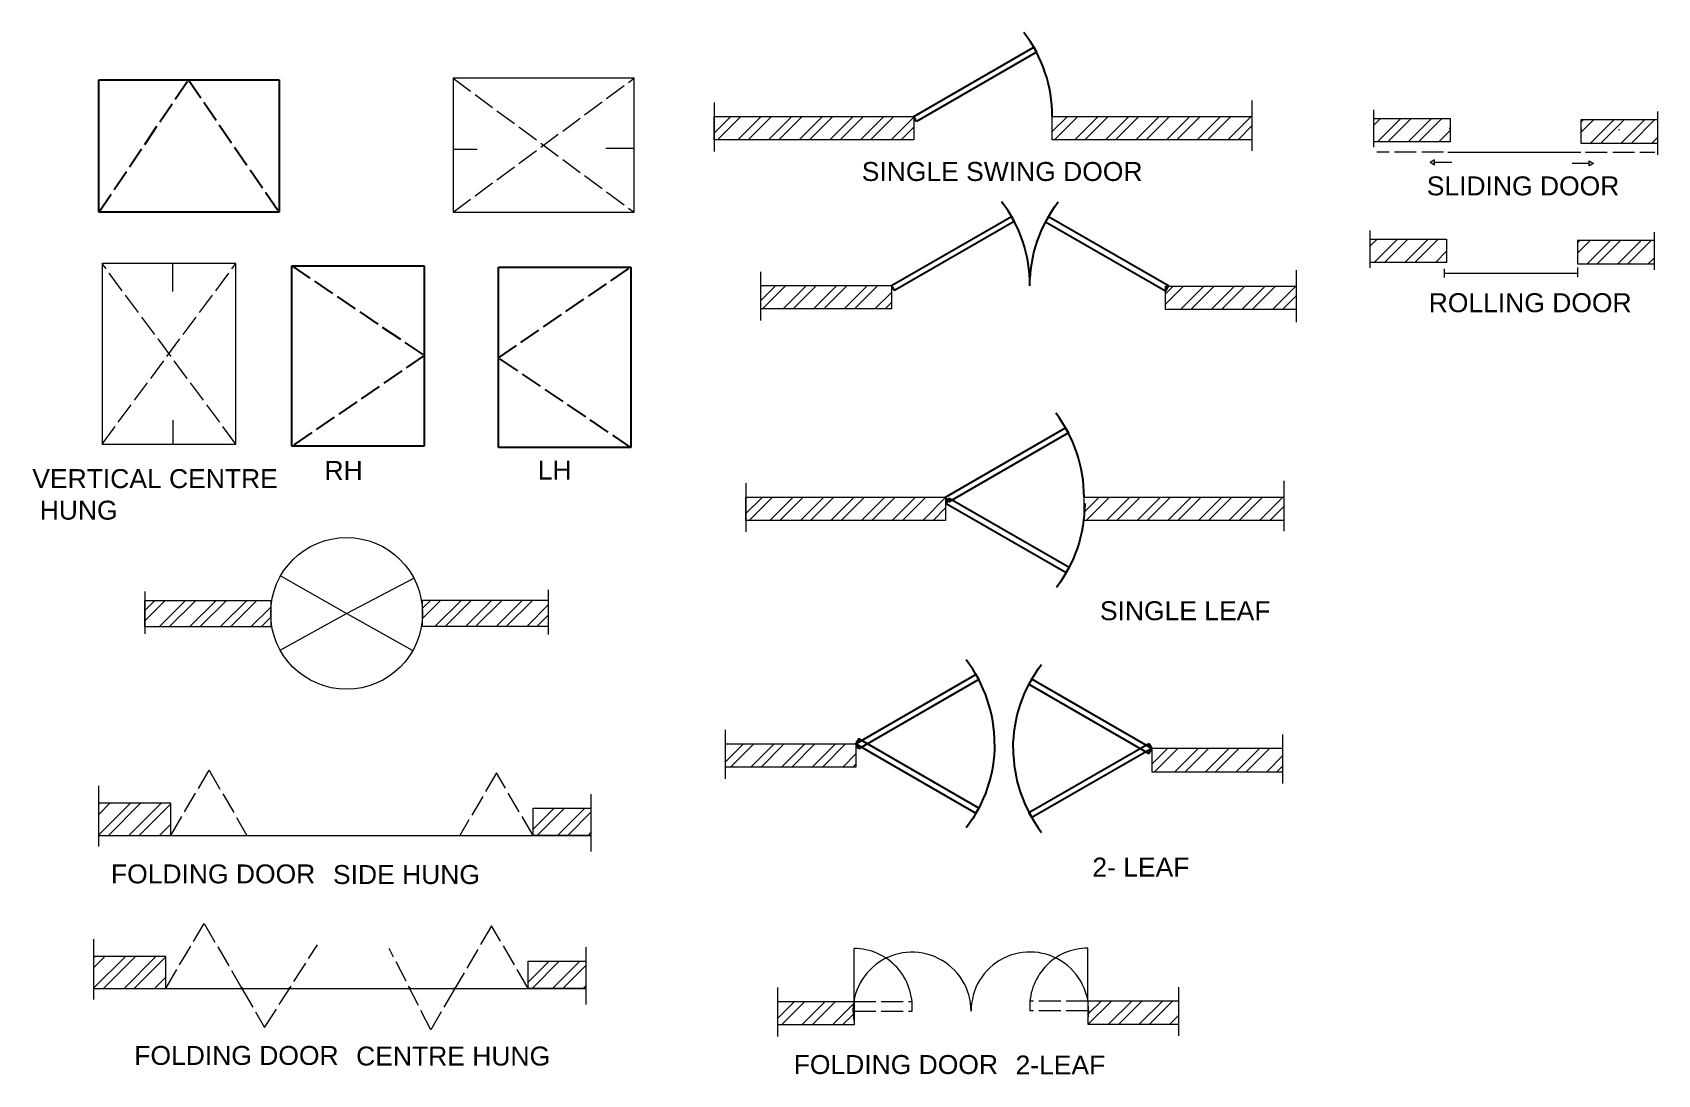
# Model space of a CAD drawing. Header units: millimetres. Extents: x 1287 to 66242, y 1495 to 12287.
# Drawn here: x 55517 to 66242, y 5278 to 12155 of the extents above; entities that cross this region are included whole.
import ezdxf

# ---------------------------------------------------------------- set-up
doc = ezdxf.new("R2010")
doc.units = ezdxf.units.MM
doc.linetypes.add('ACAD_ISO02W100', pattern=[15, 12, -3])
doc.styles.get("Standard").update_dxf_attribs({"font": 'arial.ttf'})
pattern_1 = [(45, (31551.4, 0), (-101.0279, 101.0279), []), (45, (31618.75, 0), (-101.0279, 101.0279), [])]

msp = doc.modelspace()

# ---------------------------------------------------------------- texts
at = {"lineweight": 200, "ltscale": 150, "char_height": 125, "attachment_point": 1}
for s, width, heights, insert in [('SINGLE SWING DOOR', 1844.48, [225], (60990, 11300)), ('SLIDING DOOR', 1445.7, [247], (64719, 11205)), ('ROLLING DOOR', 1445.7, [247], (64732, 10434)), ('VERTICAL CENTRE\\P HUNG', 1649.06, [414], (55516, 9273)), ('RH', 1844.48, [225], (57444, 9327)), ('LH', 1844.48, [225], (58852, 9329)), ('SINGLE LEAF', 1844.48, [225], (62562, 8401)), ('FOLDING DOOR', 1445.7, [247], (56035, 6664)), ('SIDE HUNG', 1844.48, [225], (57500, 6660)), ('2- LEAF', 1844.48, [225], (62512, 6709)), ('FOLDING DOOR', 1445.7, [247], (56189, 5466)), ('CENTRE HUNG', 1844.48, [225], (57653, 5462)), ('FOLDING DOOR', 1445.7, [247], (60541, 5406)), ('2-LEAF', 1844.48, [225], (62005, 5403))]:
    msp.add_mtext_dynamic_manual_height_columns(s, width=width, gutter_width=12.5, heights=heights, dxfattribs=dict(at, insert=insert))

# ---------------------------------------------------------------- blocks, each defined once
blk = doc.blocks.new('Door - Left Hung 36 in.')
blk.add_lwpolyline([(0.75, -1.3), (0, 0), (31.18, 18), (31.93, 16.7)], close=True)
blk.add_arc((0, 0), 36, 0, 37.3101)

# ---------------------------------------------------------------- hatches: boundary and pattern name
at = {"lineweight": 18, "ltscale": 2}
h = msp.add_hatch(dxfattribs=at)
h.set_pattern_fill('ANSI32', color=256, scale=15)
h.set_pattern_definition(pattern_1)
h.paths.add_polyline_path([(61333, 11447), (61333, 11601), (60015, 11601), (60015, 11447)])
h.paths.add_polyline_path([(63565, 11447), (63565, 11601), (62247, 11601), (62247, 11447)])
h = msp.add_hatch(dxfattribs=at)
h.set_pattern_fill('ANSI32', color=256, scale=15)
h.set_pattern_definition([(45, (31381.28, 2666.84), (-101.0279, 101.0279), []), (45, (31448.63, 2666.84), (-101.0279, 101.0279), [])])
h.paths.add_polyline_path([(64873, 11433), (64873, 11587), (64367, 11587), (64367, 11433)])
h.paths.add_polyline_path([(66242, 11425), (66242, 11578), (65736, 11578), (65736, 11425)])
h = msp.add_hatch(color=256, dxfattribs=at)
h.dxf.hatch_style = 1
h.paths.add_polyline_path([(64742, 11298), (64771, 11281), (64771, 11314)])
h.paths.add_polyline_path([(65791, 11308), (65791, 11275), (65820, 11291)])
h = msp.add_hatch(dxfattribs=at)
h.set_pattern_fill('ANSI32', color=256, scale=15)
h.set_pattern_definition([(45, (31358.23, 1870.26), (-101.0279, 101.0279), []), (45, (31425.59, 1870.26), (-101.0279, 101.0279), [])])
h.paths.add_polyline_path([(64850, 10637), (64850, 10791), (64344, 10791), (64344, 10637)])
h.paths.add_polyline_path([(66219, 10628), (66219, 10782), (65713, 10782), (65713, 10628)])
h = msp.add_hatch(dxfattribs=at)
h.set_pattern_fill('ANSI32', color=256, scale=15)
h.set_pattern_definition(pattern_1)
h.paths.add_polyline_path([(61186, 10330), (61186, 10484), (60322, 10484), (60322, 10330)])
h.paths.add_polyline_path([(63858, 10327), (63858, 10481), (63014, 10481), (62995, 10448), (62995, 10327)])
h = msp.add_hatch(dxfattribs=at)
h.set_pattern_fill('ANSI32', color=256, scale=15)
h.set_pattern_definition([(45, (31761.35, -2511.55), (-101.0279, 101.0279), []), (45, (31828.7, -2511.55), (-101.0279, 101.0279), [])])
h.paths.add_polyline_path([(61543, 8935), (61543, 9089), (60225, 9089), (60225, 8935)])
h.paths.add_polyline_path([(63775, 8935), (63775, 9089), (62457, 9089), (62457, 8935)])
h = msp.add_hatch(dxfattribs=at)
h.set_pattern_fill('ANSI32', color=256, scale=15)
h.set_pattern_definition(pattern_1)
h.paths.add_polyline_path([(57089, 8232), (57089, 8407), (56258, 8407), (56258, 8232)])
h.paths.add_polyline_path([(58091, 8409), (58091, 8234), (58921, 8234), (58921, 8409)])
h = msp.add_hatch(dxfattribs=at)
h.set_pattern_fill('ANSI32', color=256, scale=15)
h.set_pattern_definition([(45, (31551.4, -992.56), (-101.0279, 101.0279), []), (45, (31618.75, -992.56), (-101.0279, 101.0279), [])])
h.paths.add_polyline_path([(60952, 7307), (60952, 7460), (60088, 7460), (60088, 7307)])
h.paths.add_polyline_path([(62904, 7430), (62904, 7276), (63767, 7276), (63767, 7430)])
h = msp.add_hatch(dxfattribs=at)
h.set_pattern_fill('ANSI32', color=256, scale=15)
h.set_pattern_definition([(45, (22936.7, -4538.47), (-101.0279, 101.0279), []), (45, (23004.06, -4538.47), (-101.0279, 101.0279), [])])
h.paths.add_polyline_path([(56429, 6856), (56429, 7068), (55953, 7068), (55953, 6856)])
h.paths.add_polyline_path([(58821, 7036), (58821, 6856), (59202, 6856), (59202, 7036)])
h = msp.add_hatch(dxfattribs=at)
h.set_pattern_fill('ANSI32', color=256, scale=15)
h.set_pattern_definition([(45, (22904.1, -5548.85), (-101.0279, 101.0279), []), (45, (22971.46, -5548.85), (-101.0279, 101.0279), [])])
h.paths.add_polyline_path([(56397, 5846), (56397, 6057), (55920, 6057), (55920, 5846)])
h.paths.add_polyline_path([(58788, 6025), (58788, 5846), (59169, 5846), (59169, 6025)])
h = msp.add_hatch(color=256, dxfattribs=at)
h.dxf.hatch_style = 1
h.paths.add_polyline_path([(56905, 5846), (56899, 5846), (56902, 5841, 0.26715)])
h.paths.add_polyline_path([(56896, 5851), (56899, 5846), (56905, 5846, 0.578345)])
h.paths.add_polyline_path([(56896, 5851, 0.26715), (56893, 5846), (56899, 5846)])
h.paths.add_polyline_path([(56899, 5846), (56893, 5846, 0.578345), (56902, 5841)])
h.paths.add_polyline_path([(57217, 5850, 0.591845), (57209, 5846), (57214, 5846)])
h.paths.add_polyline_path([(57217, 5850), (57214, 5846), (57219, 5846, 0.256403)])
h.paths.add_polyline_path([(57214, 5846), (57209, 5846, 0.256403), (57212, 5842)])
h.paths.add_polyline_path([(57219, 5846), (57214, 5846), (57212, 5842, 0.591845)])
h.paths.add_polyline_path([(58004, 5850), (58006, 5846), (58011, 5846, 0.560162)])
h.paths.add_polyline_path([(58004, 5850, 0.281918), (58001, 5846), (58006, 5846)])
h.paths.add_polyline_path([(58006, 5846), (58001, 5846, 0.560162), (58008, 5841)])
h.paths.add_polyline_path([(58011, 5846), (58006, 5846), (58008, 5841, 0.281918)])
h.paths.add_polyline_path([(58308, 5850, 0.579158), (58300, 5846), (58305, 5846)])
h.paths.add_polyline_path([(58308, 5850), (58305, 5846), (58310, 5846, 0.266498)])
h.paths.add_polyline_path([(58305, 5846), (58300, 5846, 0.266498), (58303, 5841)])
h.paths.add_polyline_path([(58310, 5846), (58305, 5846), (58303, 5841, 0.579158)])
h = msp.add_hatch(dxfattribs=at)
h.set_pattern_fill('ANSI32', color=256, scale=15)
h.set_pattern_definition([(45, (27106.8, -3838.12), (-101.0279, 101.0279), []), (45, (27174.15, -3838.12), (-101.0279, 101.0279), [])])
h.paths.add_polyline_path([(60939, 5605), (60939, 5622, -0.088691), (60938, 5759), (60434, 5759), (60434, 5605)])
h.paths.add_polyline_path([(62483, 5762), (62483, 5759, -0.079599), (62483, 5637), (62483, 5609), (63081, 5609), (63081, 5762)])

# ---------------------------------------------------------------- linework, layer by layer
for p, q in [((55955, 11843), (57145, 11843)), ((55955, 10969), (55955, 11843)), ((57145, 11843), (57145, 10969)), ((57145, 10969), (55955, 10969)), ((57229, 9424), (57229, 10614)), ((57229, 10614), (58103, 10614)), ((58103, 10614), (58103, 9424)), ((58592, 9416), (58592, 10607)), ((58592, 10607), (59466, 10607)), ((59466, 10607), (59466, 9416)), ((58103, 9424), (57229, 9424)), ((59466, 9416), (58592, 9416))]:
    msp.add_line(p, q)
at = {"linetype": 'ACAD_ISO02W100', "ltscale": 12}
for p, q in [((55955, 10969), (56546, 11843)), ((56546, 11843), (57145, 10969)), ((57229, 10614), (58103, 10023)), ((58592, 10008), (59466, 10607)), ((58103, 10023), (57229, 9424)), ((59466, 9416), (58592, 10008))]:
    msp.add_line(p, q, dxfattribs=at)
at = {"linetype": 'ACAD_ISO02W100', "lineweight": 18, "ltscale": 12}
for p, q in [((58293, 11853), (59487, 10969)), ((58293, 10969), (59487, 11853)), ((64830, 11364), (64389, 11364)), ((65766, 11364), (66224, 11364)), ((55976, 9438), (56860, 10631)), ((56860, 9438), (55976, 10631)), ((56429, 6856), (56682, 7286)), ((56682, 7286), (56932, 6856)), ((58579, 7269), (58338, 6856)), ((58821, 6856), (58579, 7269)), ((56397, 5846), (56649, 6275)), ((56649, 6275), (56899, 5846)), ((58547, 6259), (58305, 5846)), ((58788, 5846), (58547, 6259)), ((57049, 5587), (57398, 6134)), ((58146, 5572), (57872, 6109)), ((56899, 5846), (57049, 5587)), ((58305, 5846), (58146, 5572)), ((60939, 5759), (61322, 5759)), ((60939, 5695), (61322, 5695)), ((62483, 5762), (62100, 5762)), ((62483, 5698), (62100, 5698))]:
    msp.add_line(p, q, dxfattribs=at)
at = {"lineweight": 18, "ltscale": 2}
for p, q in [((60015, 11692), (60015, 11370)), ((63565, 11707), (63565, 11374)), ((64367, 11644), (64367, 11398)), ((66242, 11634), (66242, 11348)), ((66242, 11634), (66242, 11385)), ((64866, 11523), (64873, 11523)), ((65743, 11514), (65736, 11514)), ((65984, 11514), (65991, 11514)), ((58293, 11384), (58452, 11384)), ((59487, 11389), (59301, 11389)), ((64771, 11298), (64884, 11298)), ((64857, 11364), (65736, 11364)), ((65791, 11291), (65679, 11291)), ((64344, 10848), (64344, 10601)), ((66219, 10837), (66219, 10589)), ((56441, 10631), (56441, 10446)), ((60322, 10575), (60322, 10254)), ((63858, 10587), (63858, 10244)), ((64834, 10596), (64834, 10538)), ((64834, 10567), (65713, 10567)), ((65713, 10603), (65713, 10539)), ((62995, 10327), (62995, 10481)), ((56445, 9438), (56445, 9597)), ((60225, 9180), (60225, 8859)), ((63775, 9196), (63775, 8863)), ((57590, 8321), (57161, 8564)), ((57590, 8321), (58034, 8554)), ((58921, 8476), (58921, 8181)), ((56258, 8466), (56258, 8187)), ((57152, 8079), (57590, 8321)), ((58026, 8075), (57590, 8321)), ((60088, 7552), (60088, 7230)), ((63767, 7521), (63767, 7199)), ((55953, 7182), (55953, 6782)), ((59202, 7128), (59202, 6749)), ((55953, 6856), (59202, 6856)), ((55920, 6171), (55920, 5772)), ((59169, 6117), (59169, 5739)), ((60939, 5759), (60939, 6109)), ((62483, 5762), (62483, 6112)), ((55920, 5846), (59169, 5846)), ((60434, 5851), (60434, 5529)), ((63081, 5854), (63081, 5532)), ((60932, 5695), (60939, 5695)), ((61712, 5695), (61713, 5695))]:
    msp.add_line(p, q, dxfattribs=at)
for points in [[(58293, 10969), (59487, 10969), (59487, 11853), (58293, 11853)], [(60015, 11601), (61333, 11601), (61333, 11447), (60015, 11447)], [(62247, 11601), (63565, 11601), (63565, 11447), (62247, 11447)], [(64742, 11298), (64771, 11281), (64771, 11314)], [(65820, 11291), (65791, 11275), (65791, 11308)], [(56860, 9438), (56860, 10631), (55976, 10631), (55976, 9438)], [(60225, 9089), (61543, 9089), (61543, 8935), (60225, 8935)], [(62457, 9089), (63775, 9089), (63775, 8935), (62457, 8935)], [(56258, 8407), (57089, 8407), (57089, 8232), (56258, 8232)], [(58091, 8409), (58921, 8409), (58921, 8234), (58091, 8234)], [(55953, 6856), (56429, 6856), (56429, 7068), (55953, 7068)], [(59202, 6856), (58821, 6856), (58821, 7036), (59202, 7036)], [(55920, 5846), (56397, 5846), (56397, 6057), (55920, 6057)], [(59169, 5846), (58788, 5846), (58788, 6025), (59169, 6025)]]:
    msp.add_lwpolyline(points, close=True, dxfattribs=at)
for points in [[(64367, 11587), (64873, 11587), (64873, 11433), (64367, 11433)], [(66242, 11578), (65736, 11578), (65736, 11425), (66242, 11425)], [(64344, 10791), (64850, 10791), (64850, 10637), (64344, 10637)], [(66219, 10782), (65713, 10782), (65713, 10628), (66219, 10628)], [(60322, 10484), (61186, 10484), (61186, 10330), (60322, 10330)], [(62995, 10481), (63858, 10481), (63858, 10327), (62995, 10327)], [(60088, 7460), (60952, 7460), (60952, 7307), (60088, 7307)], [(63767, 7430), (62904, 7430), (62904, 7276), (63767, 7276)], [(60434, 5759), (60939, 5759), (60939, 5605), (60434, 5605)], [(63081, 5762), (62483, 5762), (62483, 5609), (63081, 5609)]]:
    msp.add_lwpolyline(points, dxfattribs=at)
for centre, radius in [((57590, 8321), 501), ((56899, 5846), 5.75), ((57214, 5846), 4.99), ((58006, 5846), 4.99), ((58305, 5846), 4.99)]:
    msp.add_circle(centre, radius, dxfattribs=at)
for centre, radius, start, end in [((61322, 5695), 390, 0, 190.799), ((60939, 5725), 384, 355.488, 90), ((62100, 5698), 388, 350.8979, 180.4499), ((62483, 5728), 384, 90, 184.512)]:
    msp.add_arc(centre, radius, start, end, dxfattribs=at)

# ---------------------------------------------------------------- block references
at = {"linetype": 'ACAD_ISO02W100', "lineweight": 90, "ltscale": 2, "xscale": 25.4, "yscale": 25.4, "zscale": 25.4}
msp.add_blockref('Door - Left Hung 36 in.', (61333, 11601), dxfattribs=at)
at = {"linetype": 'ACAD_ISO02W100', "lineweight": 200, "ltscale": 2, "yscale": 25.4, "zscale": 25.4}
for p, xscale in [((61186, 10484), 25.4), ((63014, 10482), -25.4), ((61543, 9089), 25.4), ((60952, 7460), 25.4), ((62904, 7430), -25.4)]:
    msp.add_blockref('Door - Left Hung 36 in.', p, dxfattribs=dict(at, xscale=xscale))
at = {"linetype": 'ACAD_ISO02W100', "lineweight": 200, "ltscale": 2, "yscale": 25.4, "zscale": 25.4, "rotation": 180}
for p, xscale in [((61547, 9047), -25.4), ((60952, 7460), -25.4), ((62904, 7430), 25.4)]:
    msp.add_blockref('Door - Left Hung 36 in.', p, dxfattribs=dict(at, xscale=xscale))

msp.set_redraw_order([(e.dxf.handle, doc.entitydb.next_handle()) for e in msp.query("TEXT MTEXT ATTDEF DIMENSION ARC_DIMENSION")])  # texts and dimensions are drawn at this point

doc.saveas('drawing.dxf')
